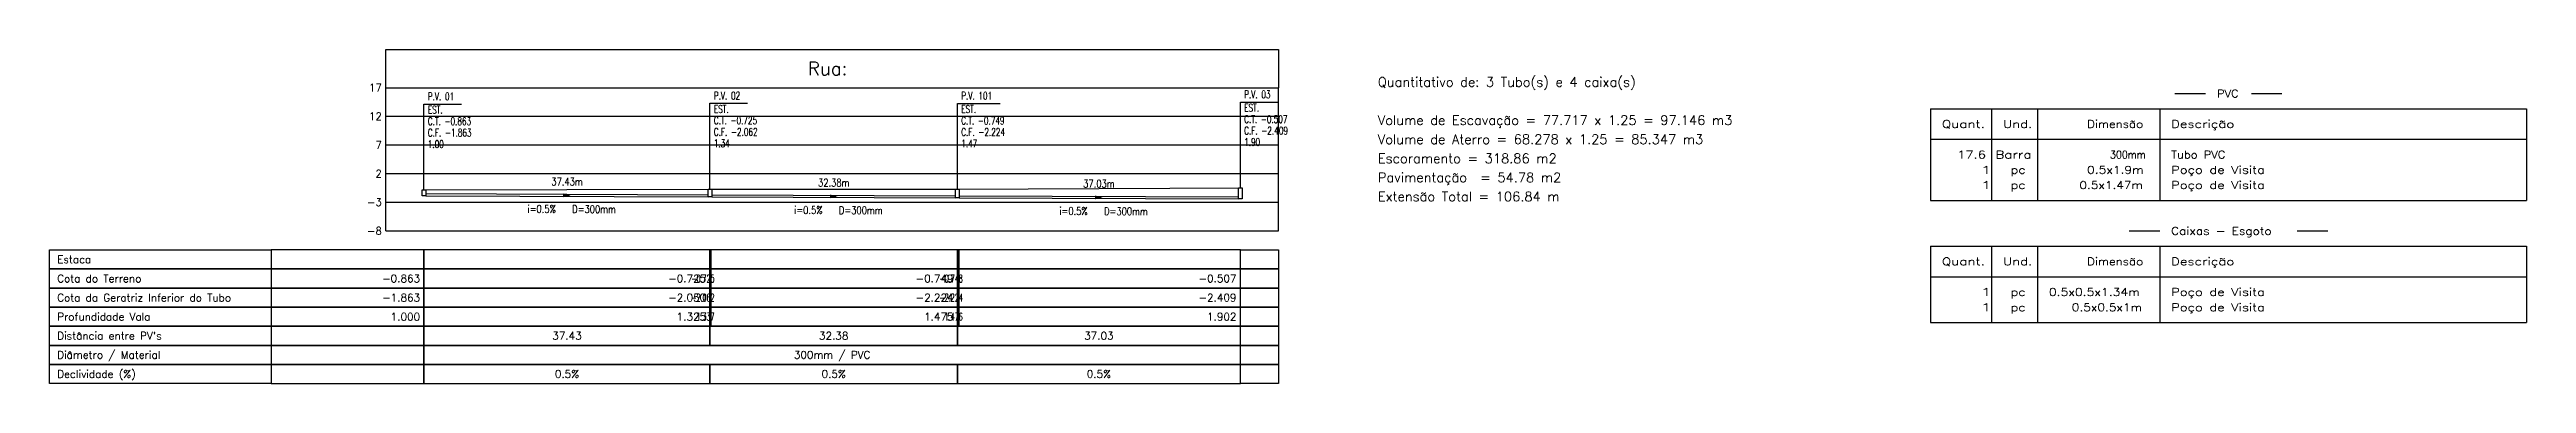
# Model space of a CAD drawing. Extents: x -44 to 14114764, y -20 to 289527804.
# Drawn here: x 359091.4 to 359415.5, y 7353108.5 to 7353152.3 of the extents above; entities that cross this region are included whole.
import ezdxf
from ezdxf.enums import TextEntityAlignment as Align

# ---------------------------------------------------------------- set-up
doc = ezdxf.new("R2010")
doc.units = 0
for name, color, linetype in [('Heights', 7, 'Continuous'), ('LISTAGEM_LINHA', 7, 'Continuous'), ('LISTAGEM_TEXTO', 7, 'Continuous'), ('PS_IND_COMPRIMENTO', 7, 'Continuous'), ('PS_IND_DIAMETRO', 7, 'Continuous'), ('PS_IND_FLUXO', 3, 'Continuous'), ('PS_IND_INCLINACAO', 7, 'Continuous'), ('PS_PERFIL_CAIXAS', 7, 'Continuous'), ('PS_PERFIL_COTA_LIN', 7, 'Continuous'), ('PS_PERFIL_COTA_TXT', 5, 'Continuous'), ('PS_PERFIL_GRADE', 8, 'Continuous'), ('PS_PERFIL_TERRENO', 3, 'Continuous'), ('PS_PERFIL_TITULOS', 5, 'Continuous'), ('PS_PERFIL_TUBO', 7, 'Continuous'), ('PS_PONTOS_IDENTIFICACAO_LIN', 7, 'Continuous'), ('PS_PONTOS_IDENTIFICACAO_TXT', 7, 'Continuous')]:
    doc.layers.add(name, color=color, linetype=linetype)
doc.styles.add('ROMANS', font='ROMANS.shx', dxfattribs={"height": 2})

msp = doc.modelspace()

# ---------------------------------------------------------------- texts
at = {"layer": 'Heights', "color": 7, "style": 'ROMANS'}
for s, p in [('Quantitativo de: 3 Tubo(s) e 4 caixa(s)', (359265.225, 7353147.383)), ('Volume de Escavação = 77.717 x 1.25 = 97.146 m3', (359265.225, 7353142.383)), ('Volume de Aterro = 68.278 x 1.25 = 85.347 m3', (359265.225, 7353139.883)), ('Escoramento = 318.86 m2', (359265.225, 7353137.383)), ('Pavimentação  = 54.78 m2', (359265.225, 7353134.883)), ('Extensão Total = 106.84 m', (359265.225, 7353132.383))]:
    msp.add_text(s, height=1.25, dxfattribs=at).set_placement(p)
at = {"layer": 'LISTAGEM_TEXTO', "style": 'ROMANS'}
for s, width, p in [('PVC', 1.105263, (359375.04, 7353146.001)), ('Quant.', 1.298969, (359339.04, 7353142.001)), ('Und.', 1.272727, (359347.04, 7353142.001)), ('Dimensão', 1.135135, (359358.04, 7353142.001)), ('Descrição', 1.277027, (359369.04, 7353142.001)), ('17.6', 1.253731, (359341.04, 7353138.001)), ('Barra', 1.296296, (359346.04, 7353138.001)), ('300mm', 0.905172, (359361.04, 7353138.001)), ('Tubo PVC', 1.112583, (359369.04, 7353138.001)), ('1', 1.909091, (359344.04, 7353136.001)), ('1', 1.909091, (359344.04, 7353134.001)), ('pc', 1.235294, (359348.04, 7353136.001)), ('pc', 1.235294, (359348.04, 7353134.001)), ('0.5x1.47m', 1.159509, (359357.04, 7353134.001)), ('0.5x1.9m', 1.174825, (359358.04, 7353136.001)), ('Poço de Visita', 1.25641, (359369.04, 7353136.001)), ('Poço de Visita', 1.25641, (359369.04, 7353134.001)), ('Caixas - Esgoto', 1.162362, (359369.04, 7353128.001)), ('Quant.', 1.298969, (359339.04, 7353124.001)), ('Und.', 1.272727, (359347.04, 7353124.001)), ('Dimensão', 1.135135, (359358.04, 7353124.001)), ('Descrição', 1.277027, (359369.04, 7353124.001)), ('1', 1.909091, (359344.04, 7353120.001)), ('1', 1.909091, (359344.04, 7353118.001)), ('pc', 1.235294, (359348.04, 7353120.001)), ('pc', 1.235294, (359348.04, 7353118.001)), ('0.5x0.5x1.34m', 1.186957, (359353.04, 7353120.001)), ('0.5x0.5x1m', 1.166667, (359356.04, 7353118.001)), ('Poço de Visita', 1.25641, (359369.04, 7353120.001)), ('Poço de Visita', 1.25641, (359369.04, 7353118.001))]:
    msp.add_text(s, height=1, dxfattribs=dict(at, width=width)).set_placement(p)
at = {"layer": 'PS_IND_COMPRIMENTO', "style": 'ROMANS', "width": 0.8}
for s, rotation, p in [('37.43m', 359.78242, (359159.116, 7353134.962)), ('32.38m', 359.78175, (359194.02, 7353134.823)), ('37.03m', 359.78225, (359228.722, 7353134.693))]:
    msp.add_text(s, height=1, rotation=rotation, dxfattribs=at).set_placement(p, align=Align.MIDDLE_CENTER)
at = {"layer": 'PS_IND_DIAMETRO', "style": 'ROMANS', "width": 0.8}
for rotation, p in [(359.78242, (359162.652, 7353131.349)), (359.78175, (359197.556, 7353131.209)), (359.78225, (359232.259, 7353131.079))]:
    msp.add_text('D=300mm', height=1, rotation=rotation, dxfattribs=at).set_placement(p, align=Align.MIDDLE_CENTER)
at = {"layer": 'PS_IND_INCLINACAO', "style": 'ROMANS', "width": 0.8}
for rotation, p in [(359.78242, (359155.803, 7353131.375)), (359.78175, (359190.706, 7353131.235)), (359.78225, (359225.409, 7353131.105))]:
    msp.add_text('i=0.5%', height=1, rotation=rotation, dxfattribs=at).set_placement(p, align=Align.MIDDLE_CENTER)
at = {"layer": 'PS_PERFIL_COTA_TXT', "style": 'ROMANS'}
for s, p in [('Estaca', (359092.394, 7353124.767)), ('Cota do Terreno', (359092.394, 7353122.267)), ('Cota da Geratriz Inferior do Tubo', (359092.394, 7353119.767)), ('Profundidade Vala', (359092.394, 7353117.267)), ("Distância entre PV's", (359092.394, 7353114.767)), ('Diâmetro / Material', (359092.394, 7353112.267)), ('Declividade (%)', (359092.394, 7353109.767))]:
    msp.add_text(s, height=1, dxfattribs=at).set_placement(p, align=Align.MIDDLE_LEFT)
for s, p in [('-0.863', (359139.894, 7353122.267)), ('-0.725', (359177.325, 7353122.267)), ('-0.749', (359209.701, 7353122.267)), ('-0.507', (359246.729, 7353122.267)), ('-1.863', (359139.894, 7353119.767)), ('-2.050', (359177.325, 7353119.767)), ('-2.224', (359209.701, 7353119.767)), ('-2.409', (359246.729, 7353119.767)), ('1.000', (359139.894, 7353117.267)), ('1.325', (359177.325, 7353117.267)), ('1.475', (359209.701, 7353117.267)), ('1.902', (359246.729, 7353117.267))]:
    msp.add_text(s, height=1, dxfattribs=at).set_placement(p, align=Align.MIDDLE_RIGHT)
at = {"layer": 'PS_PERFIL_COTA_TXT', "style": 'ROMANS', "width": 0.5}
for s, p in [('-0.725', (359178.425, 7353122.267)), ('-0.748', (359210.901, 7353122.267)), ('-2.062', (359178.425, 7353119.767)), ('-2.224', (359210.901, 7353119.767)), ('1.337', (359178.425, 7353117.267)), ('1.476', (359210.901, 7353117.267))]:
    msp.add_text(s, height=1, dxfattribs=at).set_placement(p, align=Align.MIDDLE_RIGHT)
at = {"layer": 'PS_PERFIL_COTA_TXT', "style": 'ROMANS'}
for s, p in [('37.43', (359159.109, 7353114.767)), ('32.38', (359194.013, 7353114.767)), ('37.03', (359228.715, 7353114.767)), ('300mm / PVC', (359193.812, 7353112.267)), ('0.5%', (359159.109, 7353109.767)), ('0.5%', (359194.013, 7353109.767)), ('0.5%', (359228.715, 7353109.767))]:
    msp.add_text(s, height=1, dxfattribs=at).set_placement(p, align=Align.MIDDLE_CENTER)
at = {"layer": 'PS_PERFIL_TITULOS', "style": 'ROMANS'}
msp.add_text('Rua: ', height=1.75, dxfattribs=at).set_placement((359193.812, 7353149.767), align=Align.MIDDLE_CENTER)
at = {"layer": 'PS_PONTOS_IDENTIFICACAO_TXT', "style": 'ROMANS', "width": 0.7}
for s, p in [('P.V. 01', (359140.894, 7353145.62)), ('EST. ', (359140.894, 7353143.87)), ('P.V. 02', (359178.325, 7353145.723)), ('EST. ', (359178.325, 7353143.973)), ('P.V. 101', (359210.701, 7353145.705)), ('EST. ', (359210.701, 7353143.955)), ('P.V. 03', (359247.729, 7353145.887)), ('EST. ', (359247.729, 7353144.137)), ('C.T. -0.863', (359140.894, 7353142.37)), ('C.F. -1.863', (359140.894, 7353140.87)), ('C.T. -0.725', (359178.325, 7353142.473)), ('C.F. -2.062', (359178.325, 7353140.973)), ('C.T. -0.749', (359210.701, 7353142.455)), ('C.F. -2.224', (359210.701, 7353140.955)), ('C.T. -0.507', (359247.729, 7353142.637)), ('C.F. -2.409', (359247.729, 7353141.137)), ('1.00', (359140.894, 7353139.37)), ('1.34', (359178.325, 7353139.473)), ('1.47', (359210.701, 7353139.455)), ('1.90', (359247.729, 7353139.637))]:
    msp.add_text(s, height=1, dxfattribs=at).set_placement(p)

# ---------------------------------------------------------------- blocks, each defined once
blk = doc.blocks.new('*U857')
at = {"layer": 'PS_PERFIL_GRADE', "linetype": 'Continuous'}
for p, q in [((0, 0), (0, 18.75)), ((0, 18.75), (116.84, 18.75)), ((116.84, 0), (116.84, 18.75)), ((0, 15), (116.84, 15)), ((0, 11.25), (116.84, 11.25)), ((0, 7.5), (116.84, 7.5)), ((0, 3.75), (116.84, 3.75)), ((0, 0), (116.84, 0))]:
    blk.add_line(p, q, dxfattribs=at)
blk.add_lwpolyline([(0, 18.75), (0, 23.75), (116.84, 23.75), (116.84, 18.75)], dxfattribs=at)
at = {"layer": 'PS_PERFIL_GRADE', "style": 'ROMANS'}
for s, p in [('17', (-0.5, 18.75)), ('12', (-0.5, 15)), ('7', (-0.5, 11.25)), ('2', (-0.5, 7.5)), ('-3', (-0.5, 3.75)), ('-8', (-0.5, 0))]:
    blk.add_text(s, height=1, dxfattribs=at).set_placement(p, align=Align.MIDDLE_RIGHT)

# ---------------------------------------------------------------- linework, layer by layer
at = {"layer": 'LISTAGEM_LINHA'}
for p, q in [((359337.54, 7353144.501), (359415.54, 7353144.501)), ((359337.54, 7353144.501), (359337.54, 7353132.501)), ((359345.54, 7353144.501), (359345.54, 7353132.501)), ((359351.54, 7353144.501), (359351.54, 7353132.501)), ((359367.54, 7353144.501), (359367.54, 7353132.501)), ((359369.54, 7353146.501), (359373.54, 7353146.501)), ((359379.54, 7353146.501), (359383.54, 7353146.501)), ((359415.54, 7353144.501), (359415.54, 7353132.501)), ((359337.54, 7353140.501), (359415.54, 7353140.501)), ((359337.54, 7353132.501), (359415.54, 7353132.501)), ((359363.54, 7353128.501), (359367.54, 7353128.501)), ((359385.54, 7353128.501), (359389.54, 7353128.501)), ((359337.54, 7353126.501), (359415.54, 7353126.501)), ((359337.54, 7353126.501), (359337.54, 7353116.501)), ((359345.54, 7353126.501), (359345.54, 7353116.501)), ((359351.54, 7353126.501), (359351.54, 7353116.501)), ((359367.54, 7353126.501), (359367.54, 7353116.501)), ((359415.54, 7353126.501), (359415.54, 7353116.501)), ((359337.54, 7353122.501), (359415.54, 7353122.501)), ((359337.54, 7353116.501), (359415.54, 7353116.501))]:
    msp.add_line(p, q, dxfattribs=at)
at = {"layer": 'PS_IND_FLUXO'}
for points in [[(359158.609, 7353133.164, 0.5, 0, 0), (359159.609, 7353133.16, 0, 0, 0)], [(359193.513, 7353133.025, 0.5, 0, 0), (359194.513, 7353133.021, 0, 0, 0)], [(359228.215, 7353132.895, 0.5, 0, 0), (359229.215, 7353132.891, 0, 0, 0)]]:
    msp.add_lwpolyline(points, format="xyseb", dxfattribs=at)
at = {"layer": 'PS_PERFIL_CAIXAS', "linetype": 'Continuous'}
for points in [[(359140.144, 7353133.87), (359140.644, 7353133.87), (359140.644, 7353133.12), (359140.144, 7353133.12)], [(359177.575, 7353133.973), (359178.075, 7353133.973), (359178.075, 7353132.971), (359177.575, 7353132.971)], [(359209.951, 7353133.955), (359210.451, 7353133.955), (359210.451, 7353132.85), (359209.951, 7353132.85)], [(359246.979, 7353134.137), (359247.479, 7353134.137), (359247.479, 7353132.711), (359246.979, 7353132.711)]]:
    msp.add_lwpolyline(points, close=True, dxfattribs=at)
at = {"layer": 'PS_PERFIL_COTA_LIN', "linetype": 'Continuous'}
for points in [[(359120.394, 7353126.017), (359120.394, 7353123.517), (359091.394, 7353123.517), (359091.394, 7353126.017)], [(359120.394, 7353126.017), (359120.394, 7353123.517), (359140.394, 7353123.517), (359140.394, 7353126.017)], [(359140.394, 7353126.017), (359140.394, 7353123.517), (359177.825, 7353123.517), (359177.825, 7353126.017)], [(359177.825, 7353126.017), (359177.825, 7353123.517), (359177.925, 7353123.517), (359177.925, 7353126.017)], [(359177.925, 7353126.017), (359177.925, 7353123.517), (359210.201, 7353123.517), (359210.201, 7353126.017)], [(359210.201, 7353126.017), (359210.201, 7353123.517), (359210.401, 7353123.517), (359210.401, 7353126.017)], [(359210.401, 7353126.017), (359210.401, 7353123.517), (359247.229, 7353123.517), (359247.229, 7353126.017)], [(359252.229, 7353126.017), (359252.229, 7353123.517), (359247.229, 7353123.517), (359247.229, 7353126.017)], [(359120.394, 7353123.517), (359120.394, 7353121.017), (359091.394, 7353121.017), (359091.394, 7353123.517)], [(359120.394, 7353123.517), (359120.394, 7353121.017), (359140.394, 7353121.017), (359140.394, 7353123.517)], [(359140.394, 7353123.517), (359140.394, 7353121.017), (359177.825, 7353121.017), (359177.825, 7353123.517)], [(359177.825, 7353123.517), (359177.825, 7353121.017), (359177.925, 7353121.017), (359177.925, 7353123.517)], [(359177.925, 7353123.517), (359177.925, 7353121.017), (359210.201, 7353121.017), (359210.201, 7353123.517)], [(359210.201, 7353123.517), (359210.201, 7353121.017), (359210.401, 7353121.017), (359210.401, 7353123.517)], [(359210.401, 7353123.517), (359210.401, 7353121.017), (359247.229, 7353121.017), (359247.229, 7353123.517)], [(359252.229, 7353123.517), (359252.229, 7353121.017), (359247.229, 7353121.017), (359247.229, 7353123.517)], [(359120.394, 7353121.017), (359120.394, 7353118.517), (359091.394, 7353118.517), (359091.394, 7353121.017)], [(359120.394, 7353118.517), (359120.394, 7353116.017), (359091.394, 7353116.017), (359091.394, 7353118.517)], [(359120.394, 7353121.017), (359120.394, 7353118.517), (359140.394, 7353118.517), (359140.394, 7353121.017)], [(359120.394, 7353118.517), (359120.394, 7353116.017), (359140.394, 7353116.017), (359140.394, 7353118.517)], [(359140.394, 7353121.017), (359140.394, 7353118.517), (359177.825, 7353118.517), (359177.825, 7353121.017)], [(359140.394, 7353118.517), (359140.394, 7353116.017), (359177.825, 7353116.017), (359177.825, 7353118.517)], [(359177.825, 7353121.017), (359177.825, 7353118.517), (359177.925, 7353118.517), (359177.925, 7353121.017)], [(359177.825, 7353118.517), (359177.825, 7353116.017), (359177.925, 7353116.017), (359177.925, 7353118.517)], [(359177.925, 7353121.017), (359177.925, 7353118.517), (359210.201, 7353118.517), (359210.201, 7353121.017)], [(359177.925, 7353118.517), (359177.925, 7353116.017), (359210.201, 7353116.017), (359210.201, 7353118.517)], [(359210.201, 7353121.017), (359210.201, 7353118.517), (359210.401, 7353118.517), (359210.401, 7353121.017)], [(359210.201, 7353118.517), (359210.201, 7353116.017), (359210.401, 7353116.017), (359210.401, 7353118.517)], [(359210.401, 7353121.017), (359210.401, 7353118.517), (359247.229, 7353118.517), (359247.229, 7353121.017)], [(359210.401, 7353118.517), (359210.401, 7353116.017), (359247.229, 7353116.017), (359247.229, 7353118.517)], [(359252.229, 7353121.017), (359252.229, 7353118.517), (359247.229, 7353118.517), (359247.229, 7353121.017)], [(359252.229, 7353118.517), (359252.229, 7353116.017), (359247.229, 7353116.017), (359247.229, 7353118.517)], [(359120.394, 7353116.017), (359120.394, 7353113.517), (359091.394, 7353113.517), (359091.394, 7353116.017)], [(359120.394, 7353116.017), (359120.394, 7353113.517), (359140.394, 7353113.517), (359140.394, 7353116.017)], [(359140.394, 7353116.017), (359140.394, 7353113.517), (359177.825, 7353113.517), (359177.825, 7353116.017)], [(359177.825, 7353116.017), (359177.825, 7353113.517), (359210.201, 7353113.517), (359210.201, 7353116.017)], [(359210.201, 7353116.017), (359210.201, 7353113.517), (359247.229, 7353113.517), (359247.229, 7353116.017)], [(359252.229, 7353116.017), (359252.229, 7353113.517), (359247.229, 7353113.517), (359247.229, 7353116.017)], [(359120.394, 7353113.517), (359120.394, 7353111.017), (359091.394, 7353111.017), (359091.394, 7353113.517)], [(359120.394, 7353113.517), (359120.394, 7353111.017), (359140.394, 7353111.017), (359140.394, 7353113.517)], [(359140.394, 7353113.517), (359140.394, 7353111.017), (359247.229, 7353111.017), (359247.229, 7353113.517)], [(359252.229, 7353113.517), (359252.229, 7353111.017), (359247.229, 7353111.017), (359247.229, 7353113.517)], [(359120.394, 7353111.017), (359120.394, 7353108.517), (359091.394, 7353108.517), (359091.394, 7353111.017)], [(359120.394, 7353111.017), (359120.394, 7353108.517), (359140.394, 7353108.517), (359140.394, 7353111.017)], [(359140.394, 7353111.017), (359140.394, 7353108.517), (359177.825, 7353108.517), (359177.825, 7353111.017)], [(359177.825, 7353111.017), (359177.825, 7353108.517), (359210.201, 7353108.517), (359210.201, 7353111.017)], [(359210.201, 7353111.017), (359210.201, 7353108.517), (359247.229, 7353108.517), (359247.229, 7353111.017)], [(359252.229, 7353111.017), (359252.229, 7353108.517), (359247.229, 7353108.517), (359247.229, 7353111.017)]]:
    msp.add_lwpolyline(points, close=True, dxfattribs=at)
for points in [[(359140.394, 7353116.017), (359177.825, 7353116.017)], [(359177.925, 7353116.017), (359210.201, 7353116.017)], [(359210.401, 7353116.017), (359247.229, 7353116.017)], [(359120.394, 7353113.517), (359140.394, 7353113.517)], [(359140.394, 7353113.517), (359177.825, 7353113.517)], [(359140.394, 7353113.517), (359177.825, 7353113.517)], [(359177.825, 7353113.517), (359177.925, 7353113.517)], [(359177.925, 7353113.517), (359210.201, 7353113.517)], [(359177.925, 7353113.517), (359210.201, 7353113.517)], [(359210.401, 7353113.517), (359247.229, 7353113.517)], [(359210.401, 7353113.517), (359247.229, 7353113.517)], [(359120.394, 7353111.017), (359140.394, 7353111.017)], [(359140.394, 7353111.017), (359177.825, 7353111.017)], [(359140.394, 7353111.017), (359177.825, 7353111.017)], [(359177.825, 7353111.017), (359177.925, 7353111.017)], [(359177.925, 7353111.017), (359210.201, 7353111.017)], [(359177.925, 7353111.017), (359210.201, 7353111.017)], [(359210.401, 7353111.017), (359247.229, 7353111.017)], [(359210.401, 7353111.017), (359247.229, 7353111.017)], [(359140.394, 7353108.517), (359177.825, 7353108.517)], [(359177.925, 7353108.517), (359210.201, 7353108.517)], [(359210.401, 7353108.517), (359247.229, 7353108.517)]]:
    msp.add_lwpolyline(points, dxfattribs=at)
at = {"layer": 'PS_PERFIL_TERRENO', "linetype": 'Continuous'}
msp.add_lwpolyline([(359140.394, 7353133.87), (359177.825, 7353133.973), (359210.201, 7353133.955), (359247.229, 7353134.137)], dxfattribs=at)
at = {"layer": 'PS_PERFIL_TUBO', "linetype": 'Continuous'}
for points in [[(359140.644, 7353133.12), (359177.575, 7353132.98), (359177.575, 7353133.205), (359140.644, 7353133.345)], [(359178.075, 7353132.971), (359209.951, 7353132.85), (359209.951, 7353133.075), (359178.075, 7353133.196)], [(359210.451, 7353132.85), (359246.979, 7353132.711), (359246.979, 7353132.936), (359210.451, 7353133.075)]]:
    msp.add_lwpolyline(points, close=True, dxfattribs=at)
at = {"layer": 'PS_PONTOS_IDENTIFICACAO_LIN', "linetype": 'Continuous'}
for points in [[(359140.394, 7353133.87), (359140.394, 7353145.12), (359145.294, 7353145.12)], [(359177.825, 7353133.973), (359177.825, 7353145.223), (359182.725, 7353145.223)], [(359210.201, 7353133.955), (359210.201, 7353145.205), (359215.801, 7353145.205)], [(359247.229, 7353134.137), (359247.229, 7353145.387), (359252.129, 7353145.387)]]:
    msp.add_lwpolyline(points, dxfattribs=at)

# ---------------------------------------------------------------- block references
at = {"layer": 'PS_PERFIL_GRADE'}
msp.add_blockref('*U857', (359135.394, 7353128.517), dxfattribs=at)

msp.set_redraw_order([(e.dxf.handle, doc.entitydb.next_handle()) for e in msp.query("TEXT MTEXT ATTDEF DIMENSION ARC_DIMENSION")])  # texts and dimensions are drawn at this point

doc.saveas('drawing.dxf')
